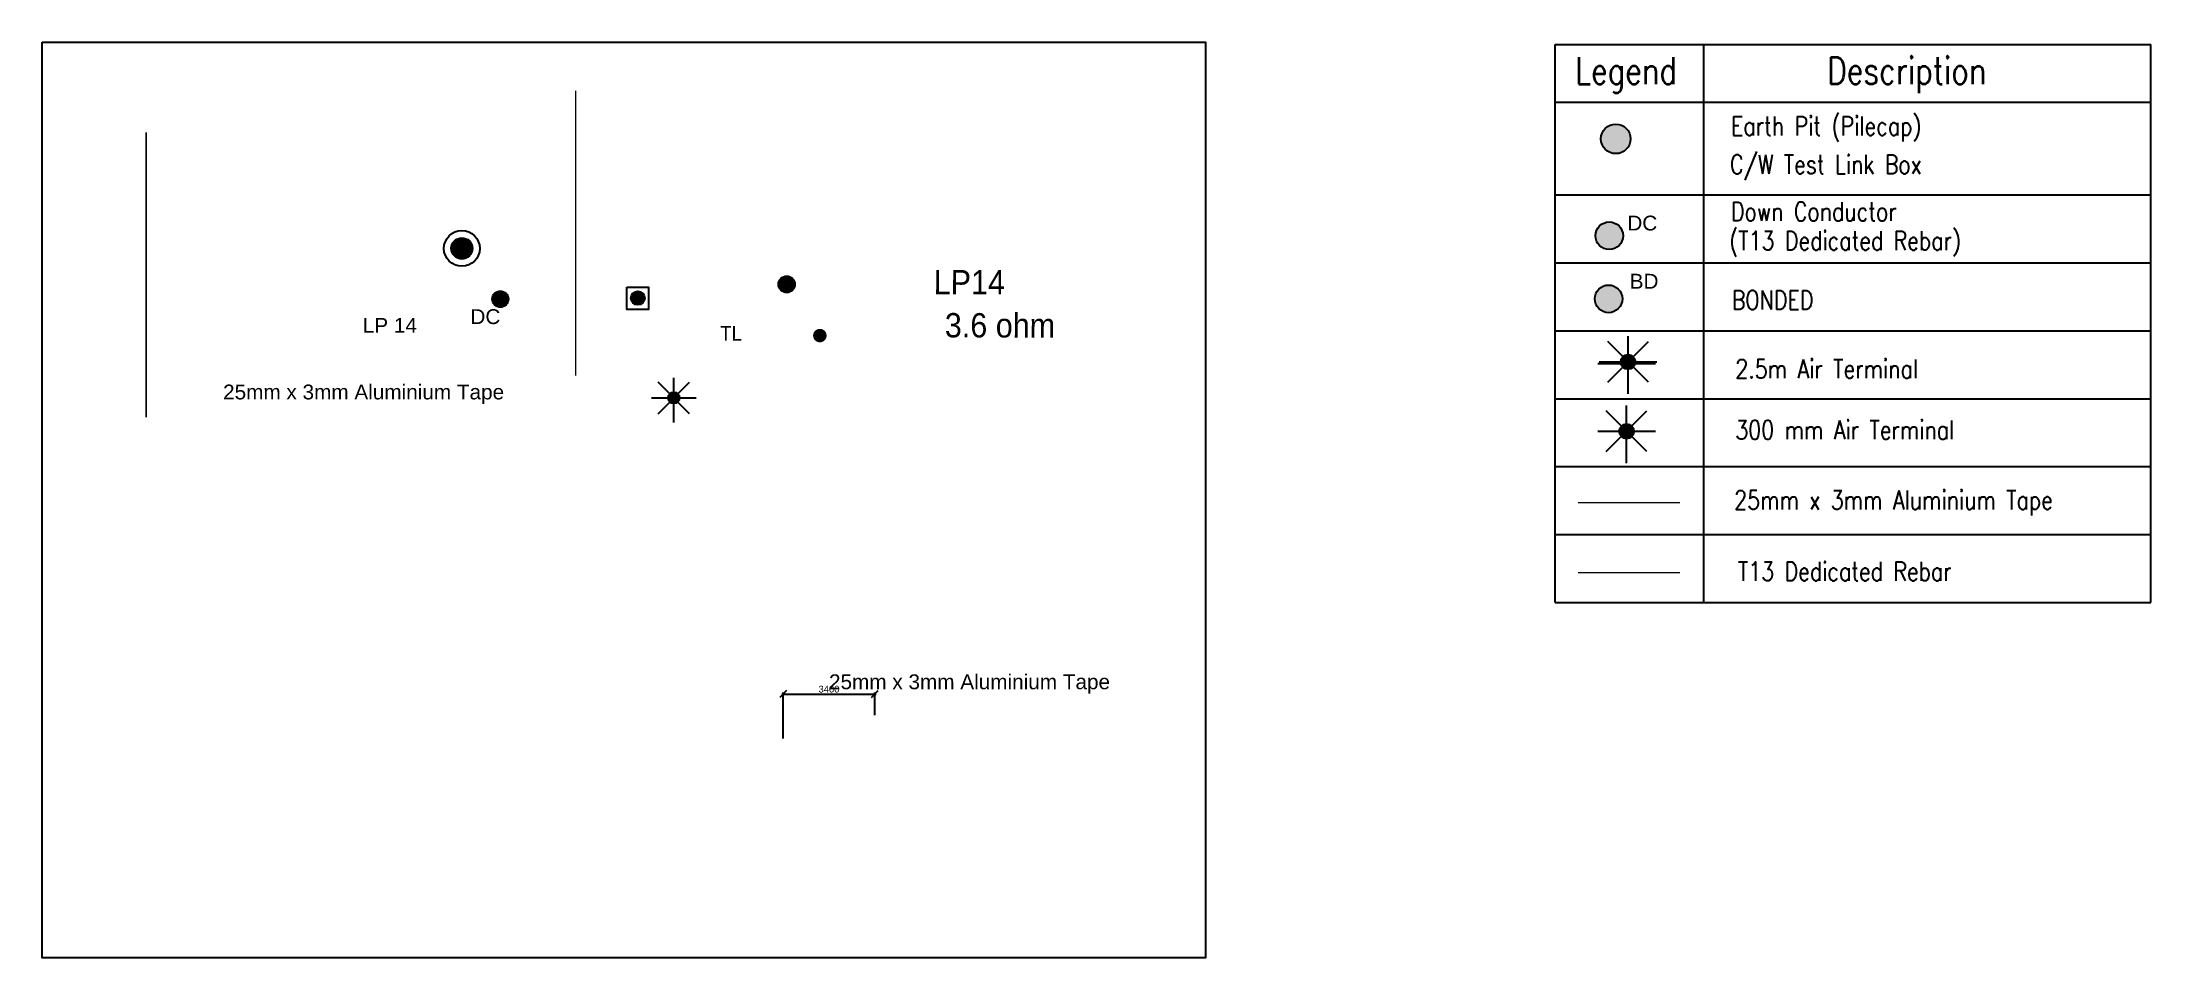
# Model space of a CAD drawing. Header units: millimetres. Extents: x -102814 to 1322625, y 211403 to 563075.
# Drawn here: x 222392 to 300541, y 331444 to 365402 of the extents above; entities that cross this region are included whole.
import ezdxf
from ezdxf.enums import TextEntityAlignment as Align

# ---------------------------------------------------------------- set-up
doc = ezdxf.new("R2010")
doc.units = ezdxf.units.MM
doc.header["$LTSCALE"] = 100
doc.header["$PDMODE"] = 3
doc.linetypes.add('HIDDEN', pattern=[9.525, 6.35, -3.175])
doc.linetypes.add('HIDDEN2', pattern=[4.7625, 3.175, -1.5875])
doc.layers.get('Defpoints').update_dxf_attribs({"color": 8})
for name, color, linetype in [('Dimension', 7, 'Continuous'), ('E-_LGTN----_E-', 1, 'Continuous'), ('E-_LGTN----_E-_N_', 1, 'Continuous'), ('E-_LTG-LPS', 1, 'Continuous'), ('E-Lgtn----E', 240, 'Continuous')]:
    doc.layers.add(name, color=color, linetype=linetype)
doc.styles.add('Arial', font='arial.ttf', dxfattribs={"height": 375})
doc.styles.add('FCDFNT3', font='romans.shx', dxfattribs={"width": 0.8, "height": 325})
doc.styles.add('ROMANS', font='romans', dxfattribs={"width": 0.75})
doc.styles.add('StdTitleblock_Inhouse-A1[ura]$0$ARIEL', font='arial.ttf')
doc.dimstyles.new('Copy of DIM25', dxfattribs={"dimscale": 50, "dimtxt": 8, "dimasz": 5, "dimexe": 1, "dimexo": 1, "dimgap": 4, "dimtad": 1, "dimdec": 0, "dimrnd": 50, "dimdsep": 46, "dimtxsty": 'ROMANS', "dimblk1": 'OBLIQUE', "dimblk2": 'OBLIQUE', "dimsah": 1, "dimcen": 0.09, "dimdle": 1, "dimadec": 0, "dimazin": 0, "dimtfac": 1, "dimtdec": 0, "dimtix": 1, "dimtmove": 2, "dimatfit": 3, "dimldrblk": 'OBLIQUE', "dimfxl": 1, "dimtolj": 1, "dimarcsym": 0})

msp = doc.modelspace()

# ---------------------------------------------------------------- texts
at = {"color": 7, "linetype": 'ByBlock', "style": 'FCDFNT3', "width": 0.8}
for s, height, p in [('Legend', 1000, (279209.2, 363841.7)), ('Description', 1000, (288550.6, 363841.7)), ('Earth Pit (Pilecap)', 700, (284984, 361944.7)), ('C/W Test Link Box', 700, (284944.9, 360518.6)), ('Down Conductor', 700, (284980.2, 358771.7)), ('(T13 Dedicated Rebar)', 700, (284913.7, 357691.3)), ('BONDED', 700, (285009.6, 355487.7)), ('2.5m Air Terminal', 700, (285142.3, 352934.8)), ('300 mm Air Terminal', 700, (285142.3, 350674.3)), ('25mm x 3mm Aluminium Tape', 700, (285101.6, 348075.1)), ('T13 Dedicated Rebar', 700, (285238.9, 345426.3))]:
    msp.add_text(s, height=height, dxfattribs=at).set_placement(p)
at = {"layer": 'E-_LGTN----_E-', "style": 'Arial'}
for s, p in [('DC', (281139.9, 358418.2)), ('BD', (281227, 356260.9))]:
    msp.add_text(s, height=550, rotation=359.940822, dxfattribs=at).set_placement(p)
at = {"layer": 'E-_LGTN----_E-', "color": 1, "style": 'Arial'}
msp.add_text('LP 14', height=550, dxfattribs=at).set_placement((234273.8, 354623.8))
at = {"layer": 'E-_LGTN----_E-', "style": 'Arial'}
msp.add_text('DC', height=550, dxfattribs=at).set_placement((238263.1, 354947.5))
at = {"layer": 'E-_LGTN----_E-', "color": 5, "style": 'Arial', "width": 0.9}
msp.add_text('TL', height=550, rotation=359.877345, dxfattribs=at).set_placement((247518.8, 354328.8))
at = {"layer": 'E-_LGTN----_E-', "color": 7, "style": 'Arial'}
for p in [(229096.3, 352152.6), (251552.3, 341405.6)]:
    msp.add_text('25mm x 3mm Aluminium Tape', height=550, dxfattribs=at).set_placement(p)
at = {"layer": 'E-_LGTN----_E-_N_', "linetype": 'Continuous', "style": 'Arial', "width": 0.9}
for s, p in [('LP14', (256753.2, 356500.3)), ('3.6 ohm', (257889.7, 354899.7))]:
    msp.add_text(s, height=900, rotation=359.877345, dxfattribs=at).set_placement(p, align=Align.MIDDLE_CENTER)

# ---------------------------------------------------------------- blocks, each defined once
blk = doc.blocks.new('JOINT')
at = {"linetype": 'Continuous'}
h = blk.add_hatch(color=256, dxfattribs=at)
h.dxf.hatch_style = 1
edge = h.paths.add_edge_path()
edge.add_arc((0, 27), 156, 0, 360)
blk.add_circle((0, 27), 156, dxfattribs=at)
blk = doc.blocks.new('A$C3F6E079A')
at = {"linetype": 'Continuous'}
h = blk.add_hatch(color=5, dxfattribs=at)
h.dxf.hatch_style = 1
edge = h.paths.add_edge_path()
edge.add_arc((-9, -10), 76.2, 140.2047, 500.2047)
at = {"color": 5, "linetype": 'Continuous'}
blk.add_circle((-9, -10), 76.2, dxfattribs=at)
blk = doc.blocks.new('LTNG ROD')
at = {"linetype": 'Continuous'}
h = blk.add_hatch(color=30, dxfattribs=at)
h.dxf.hatch_style = 1
edge = h.paths.add_edge_path()
edge.add_arc((-117, -117), 264, 140.1455, 500.1455)
at = {"color": 30, "linetype": 'Continuous'}
blk.add_circle((-117, -117), 264, dxfattribs=at)
at = {"layer": 'E-_LGTN----_E-', "color": 30, "linetype": 'ByBlock'}
for p, q in [((613, -848), (-848, 613)), ((-848, -848), (613, 613)), ((-117, -1261), (-117, 805)), ((-1150, -117), (916, -117))]:
    blk.add_line(p, q, dxfattribs=at)
blk = doc.blocks.new('EARTH POINT')
at = {"layer": 'E-_LTG-LPS', "linetype": 'Continuous'}
blk.add_hatch(color=256, dxfattribs=at).paths.add_polyline_path([(-256, 0, 1), (256, 0, 1)])
at = {"layer": 'E-_LTG-LPS'}
blk.add_lwpolyline([(-405, 409), (403, 409), (403, -427), (-405, -427)], close=True, dxfattribs=at)
at = {"layer": 'E-_LTG-LPS', "linetype": 'Continuous'}
blk.add_circle((0, 0), 256, dxfattribs=at)
blk = doc.blocks.new('_Oblique')
at = {"color": 0, "linetype": 'ByBlock', "lineweight": -2}
blk.add_line((-0.5, -0.5), (0.5, 0.5), dxfattribs=at)
blk = doc.blocks.new('*D8')
at = {"layer": 'Defpoints', "color": 0, "transparency": 16777216}
for p in [(253255, 341228), (253255, 340393), (249850, 339530)]:
    blk.add_point(p, dxfattribs=at)
at = {"layer": 'Dimension', "color": 0, "lineweight": -2, "transparency": 16777216}
for p, q in [((249800, 341228), (253305, 341228)), ((249850, 339580), (249850, 341278)), ((253255, 340443), (253255, 341278))]:
    blk.add_line(p, q, dxfattribs=at)
at = {"layer": 'Dimension', "color": 0, "lineweight": -2, "transparency": 16777216, "xscale": 250, "yscale": 250, "zscale": 250, "rotation": 180}
blk.add_blockref('_Oblique', (249850, 341228), dxfattribs=at)
at = {"layer": 'Dimension', "color": 0, "lineweight": -2, "transparency": 16777216, "xscale": 250, "yscale": 250, "zscale": 250}
blk.add_blockref('_Oblique', (253255, 341228), dxfattribs=at)
at = {"layer": 'Dimension', "color": 0, "transparency": 16777216, "insert": (251552, 341406), "char_height": 250, "attachment_point": 5, "style": 'StdTitleblock_Inhouse-A1[ura]$0$ARIEL'}
blk.add_mtext('\\A1;3400', dxfattribs=at)

# ---------------------------------------------------------------- dimensions: what is measured, and where the dimension line sits
at = {"layer": 'Dimension', "color": 7}
dim = msp.add_linear_dim(base=(253254.8, 341227.9), p1=(249849.8, 339530.3), p2=(253254.8, 340392.8), dimstyle='Copy of DIM25', override={"dimtxt": 5, "dimgap": 1, "dimtxsty": 'StdTitleblock_Inhouse-A1[ura]$0$ARIEL'}, dxfattribs=at)
dim.commit()
dim.dimension.update_dxf_attribs({"geometry": '*D8', "text_midpoint": (251552.3, 341405.6)})

# ---------------------------------------------------------------- hatches: boundary and pattern name
at = {"linetype": 'Continuous'}
h = msp.add_hatch(color=5, dxfattribs=at)
h.dxf.hatch_style = 1
edge = h.paths.add_edge_path()
edge.add_arc((280710.6, 361814.1), 547.9, 0, 360)
h = msp.add_hatch(color=1, dxfattribs=at)
h.dxf.hatch_style = 1
edge = h.paths.add_edge_path()
edge.add_arc((280468.6, 358221.5), 512.6, 0, 360)
h = msp.add_hatch(color=1, dxfattribs=at)
h.dxf.hatch_style = 1
edge = h.paths.add_edge_path()
edge.add_arc((280443.6, 355881.9), 512.6, 0, 360)
h = msp.add_hatch(color=5, dxfattribs=at)
h.dxf.hatch_style = 1
edge = h.paths.add_edge_path()
edge.add_arc((281166.9, 353541.3), 272.4, 0, 360)
h = msp.add_hatch(color=30, dxfattribs=at)
h.dxf.hatch_style = 1
edge = h.paths.add_edge_path()
edge.add_arc((281113, 350969.3), 272.4, 0, 360)
at = {"layer": 'E-_LGTN----_E-'}
h = msp.add_hatch(color=5, dxfattribs=at)
h.dxf.hatch_style = 1
edge = h.paths.add_edge_path()
edge.add_arc((251213.4, 354519.3), 250, -39.854498, 320.145502)

# ---------------------------------------------------------------- linework, layer by layer
at = {"color": 7, "linetype": 'ByBlock'}
for p, q in [((278467.6, 344622.5), (278467.6, 365313.8)), ((278467.6, 365313.8), (300541, 365313.8)), ((283973.8, 344622.5), (283973.8, 365313.8)), ((300541, 344622.5), (300541, 365313.8)), ((278467.6, 363174.5), (300541, 363174.5)), ((278467.6, 359736.5), (300541, 359736.5)), ((278467.6, 357217.5), (300541, 357217.5)), ((278467.6, 354698.5), (300541, 354698.5)), ((278467.6, 352179.5), (300541, 352179.5)), ((278467.6, 349660.5), (300541, 349660.5)), ((278467.6, 347141.5), (300541, 347141.5)), ((278467.6, 344622.5), (300541, 344622.5))]:
    msp.add_line(p, q, dxfattribs=at)
at = {"color": 8}
msp.add_lwpolyline([(222391.7, 365401.5), (265506.4, 365401.5), (265506.4, 331443.5), (222391.7, 331443.5)], close=True, dxfattribs=at)
at = {"color": 5, "linetype": 'Continuous'}
for centre, radius in [((280710.6, 361814.1), 547.9), ((281166.9, 353541.3), 272.4)]:
    msp.add_circle(centre, radius, dxfattribs=at)
at = {"color": 1, "linetype": 'Continuous'}
for centre in [(280468.6, 358221.5), (280443.6, 355881.9)]:
    msp.add_circle(centre, 512.6, dxfattribs=at)
at = {"color": 30, "linetype": 'Continuous'}
msp.add_circle((281113, 350969.3), 272.4, dxfattribs=at)
at = {"layer": 'E-_LGTN----_E-', "color": 5, "linetype": 'ByBlock'}
for p, q in [((281921.4, 352786.9), (280412.5, 354295.7)), ((280412.5, 352786.9), (281921.4, 354295.7)), ((281166.9, 352359.9), (281166.9, 354493.8)), ((280100, 353541.3), (282233.9, 353541.3))]:
    msp.add_line(p, q, dxfattribs=at)
at = {"layer": 'E-_LGTN----_E-', "color": 109, "linetype": 'ByBlock'}
msp.add_line((280046.1, 353488.3), (282179.9, 353488.3), dxfattribs=at)
at = {"layer": 'E-_LGTN----_E-', "color": 30, "linetype": 'ByBlock'}
for p, q in [((281867.4, 350214.9), (280358.5, 351723.7)), ((280358.5, 350214.9), (281867.4, 351723.7)), ((281113, 349787.9), (281113, 351921.7)), ((280046.1, 350969.3), (282179.9, 350969.3))]:
    msp.add_line(p, q, dxfattribs=at)
at = {"layer": 'E-Lgtn----E', "linetype": 'HIDDEN2', "const_width": 50}
msp.add_lwpolyline([(242161.1, 363601.1), (242161.1, 353037.2)], dxfattribs=at)
at = {"layer": 'E-Lgtn----E', "color": 6, "linetype": 'HIDDEN', "ltscale": 80, "const_width": 50}
msp.add_lwpolyline([(226245.9, 362052.3), (226245.9, 351488.4)], dxfattribs=at)
at = {"layer": 'E-Lgtn----E', "ltscale": 80, "const_width": 50}
msp.add_lwpolyline([(279309.3, 348318.4), (283093.3, 348318.4)], dxfattribs=at)
at = {"layer": 'E-Lgtn----E', "color": 6, "linetype": 'HIDDEN', "ltscale": 0.5, "const_width": 50}
msp.add_lwpolyline([(279309.3, 345728.9), (283093.3, 345728.9)], dxfattribs=at)
at = {"layer": 'E-Lgtn----E'}
msp.add_circle((237945.1, 357750.6), 662.8, dxfattribs=at)

# ---------------------------------------------------------------- block references
at = {"layer": 'E-_LGTN----_E-', "rotation": 140.1455020179689}
for p, xscale, yscale, zscale in [((237989.3, 357803.5), 2.52109588028051, 2.52109588028051, 2.52109588028051), ((239404.5, 355912), 1.915351944354266, 1.915351944354266, 1.915351944354266)]:
    msp.add_blockref('JOINT', p, dxfattribs=dict(at, xscale=xscale, yscale=yscale, zscale=zscale))
at = {"layer": 'E-_LGTN----_E-', "linetype": 'ByBlock', "xscale": 3.999999999999996, "yscale": 3.999999999999996, "zscale": 3.999999999999996, "rotation": 89.94082201813215}
msp.add_blockref('A$C3F6E079A', (249945.2, 356455.7), dxfattribs=at)
at = {"layer": 'E-_LGTN----_E-', "linetype": 'ByBlock', "xscale": 0.8021887975160673, "yscale": 0.8021887975160673, "zscale": 0.8021887975160673}
msp.add_blockref('LTNG ROD', (245896.4, 352303.3), dxfattribs=at)
at = {"layer": 'E-_LTG-LPS', "color": 0}
msp.add_blockref('EARTH POINT', (244466.1, 355911.9), dxfattribs=at)

msp.set_redraw_order([(e.dxf.handle, doc.entitydb.next_handle()) for e in msp.query("TEXT MTEXT ATTDEF DIMENSION ARC_DIMENSION")])  # texts and dimensions are drawn at this point

doc.saveas('drawing.dxf')
